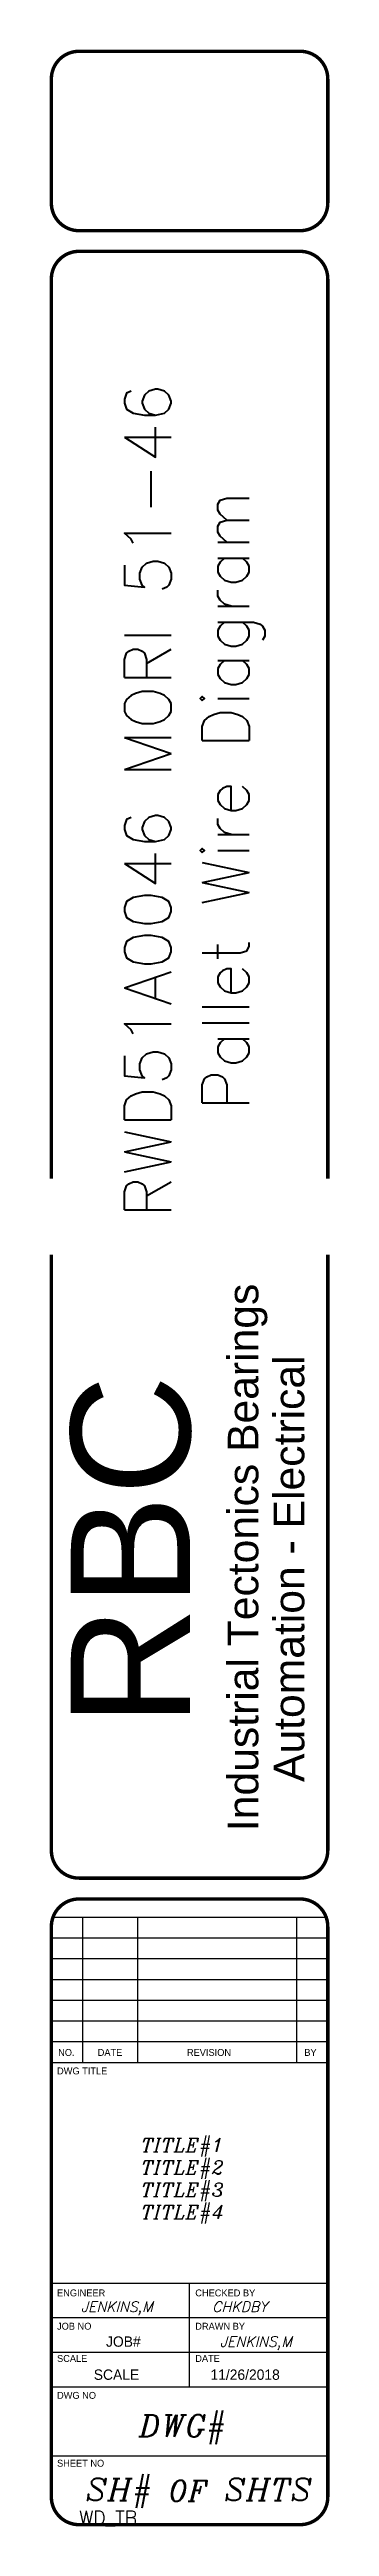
# Model space of a CAD drawing. Header units: inches. Extents: x -2.1 to 40.2, y 0 to 12.
# Drawn here: x 18.67 to 19.99, y 0.29 to 12.04 of the extents above; entities that cross this region are included whole.
import ezdxf
from ezdxf.enums import TextEntityAlignment as Align

# ---------------------------------------------------------------- set-up
doc = ezdxf.new("R2010")
doc.units = ezdxf.units.IN
doc.header["$MEASUREMENT"] = 0
doc.layers.add('OBJECT', color=7, linetype='Continuous')
doc.layers.add('TITLE', color=7, linetype='Continuous')
doc.styles.add('ITALIC', font='ITALIC')
doc.styles.add('SIMPLEX', font='txt')
doc.styles.get("Standard").update_dxf_attribs({"font": 'ROMANS.SHX'})

msp = doc.modelspace()

# ---------------------------------------------------------------- texts
at = {"rotation": 90}
for s, insert, char_height, width, attachment_point in [('\\pxqc;RWD51A0046 MORI 51-46 \\PPallet Wire Diagram', (19.022, 0.978), 0.22163, 14.9979, 1), ('{\\fSwis721 BlkOul BT|b0|i0|c0|p82;\\H15x;RBC}', (18.768, 4.917), 0.03772, 7.26138, 2)]:
    msp.add_mtext(s, dxfattribs=dict(at, insert=insert, char_height=char_height, width=width, attachment_point=attachment_point))
at = {"layer": 'OBJECT', "char_height": 0.1448, "attachment_point": 1, "rotation": 90}
for s, insert in [('{\\fArial|b0|i0|c0|p34;Industrial Tectonics Bearings}', (19.512, 3.588)), ('{\\fArial|b0|i0|c0|p34;Automation - Electrical }', (19.73, 3.821))]:
    msp.add_mtext_dynamic_manual_height_columns(s, width=4.92264, gutter_width=0.985, heights=[0.239], dxfattribs=dict(at, insert=insert))
at = {"layer": 'TITLE', "color": 1}
for s, height, style, p in [('NO.', 0.0327, 'SIMPLEX', (18.747, 2.538)), ('DATE', 0.0327, 'SIMPLEX', (18.954, 2.538)), ('REVISION', 0.0327, 'SIMPLEX', (19.423, 2.538)), ('BY', 0.0327, 'SIMPLEX', (19.904, 2.538)), ('OF', 0.0982, 'ITALIC', (19.325, 0.459))]:
    msp.add_text(s, height=height, dxfattribs=dict(at, style=style)).set_placement(p, align=Align.MIDDLE)
at = {"layer": 'TITLE', "color": 1, "style": 'SIMPLEX'}
for s, p in [('DWG TITLE', (18.703, 2.434)), ('ENGINEER', (18.703, 1.381)), ('CHECKED BY', (19.358, 1.381)), ('JOB NO', (18.703, 1.223)), ('DRAWN BY', (19.358, 1.223)), ('SCALE', (18.703, 1.07)), ('DATE', (19.358, 1.07)), ('DWG NO', (18.703, 0.895)), ('SHEET NO', (18.703, 0.573))]:
    msp.add_text(s, height=0.0327, dxfattribs=at).set_placement(p)
at = {"layer": 'TITLE', "color": 1, "style": 'ITALIC'}
for tag, height, p in [('TITLE#1', 0.0655, (19.298, 2.066)), ('TITLE#2', 0.0655, (19.298, 1.96)), ('TITLE#3', 0.0655, (19.298, 1.854)), ('TITLE#4', 0.0655, (19.298, 1.748)), ('DWG#', 0.105, (19.298, 0.714))]:
    msp.add_attdef(tag, text='', height=height, dxfattribs=at).set_placement(p, align=Align.CENTER)
at = {"layer": 'TITLE', "color": 1}
for tag, p, s, height, style in [('JENKINS,M', (18.816, 1.307), '', 0.0491, 'ITALIC'), ('CHKDBY', (19.438, 1.307), '', 0.0491, 'ITALIC'), ('JOB#', (18.935, 1.142), '', 0.0491, 'SIMPLEX'), ('JENKINS,M', (19.475, 1.142), '', 0.0491, 'ITALIC'), ('SCALE', (18.877, 0.985), 'No Scale', 0.0491, 'SIMPLEX'), ('11/26/2018', (19.43, 0.985), '', 0.0491, 'SIMPLEX'), ('SHTS', (19.495, 0.412), '', 0.105, 'ITALIC')]:
    msp.add_attdef(tag, p, s, height=height, dxfattribs=dict(at, style=style))
at = {"layer": 'TITLE', "color": 1, "style": 'ITALIC'}
msp.add_attdef('SH#', text='', height=0.105, dxfattribs=at).set_placement((19.154, 0.412), align=Align.RIGHT)
at = {"layer": 'TITLE', "color": 7, "flags": 9}
msp.add_attdef('WD_TB', (18.807, 0.298), 'DWG`# = DWGNAM;CAD`# = FULLFILENAME;SH`# = SHEET;SHTS = SHEETMAX;TITLE`#4 = DWGDESC;TITLE`#1 = LINE1;TITLE`#2 = LINE2;TITLE`#3 = LINE3;JOB`# = LINE4;DATE = LINE5;ENGINEER = LINE6;DRAWNBY = LINE7;CHKDBY = LINE8;SCALE = LINE9', height=0.065489, dxfattribs=at)

# ---------------------------------------------------------------- linework, layer by layer
at = {"layer": 'TITLE'}
for p, q in [((18.676, 3.179), (19.986, 3.179)), ((18.823, 3.179), (18.823, 2.491)), ((19.085, 3.179), (19.085, 2.491)), ((19.838, 3.179), (19.838, 2.491)), ((18.676, 3.081), (19.986, 3.081)), ((18.676, 2.983), (19.986, 2.983)), ((18.676, 2.884), (19.986, 2.884)), ((18.676, 2.786), (19.986, 2.786)), ((18.676, 2.688), (19.986, 2.688)), ((18.676, 2.59), (19.986, 2.59)), ((18.676, 2.491), (19.986, 2.491)), ((18.676, 1.444), (19.986, 1.444)), ((19.331, 0.952), (19.331, 1.444)), ((18.676, 1.28), (19.986, 1.28)), ((18.676, 1.116), (19.986, 1.116)), ((18.676, 0.952), (19.986, 0.952)), ((18.676, 0.625), (19.986, 0.625))]:
    msp.add_line(p, q, dxfattribs=at)
at = {"layer": 'TITLE', "const_width": 0.0163}
for points in [[(18.807, 12.031, 0.414214), (18.676, 11.9, 0.414214)], [(19.986, 11.9, 0.414214), (19.855, 12.031, 0.414214)], [(18.676, 11.311, 0.414214), (18.807, 11.18, 0.414214)], [(19.855, 11.18, 0.414214), (19.986, 11.311, 0.414214)], [(18.807, 11.082, 0.414214), (18.676, 10.951, 0.414214)], [(19.986, 10.951, 0.414214), (19.855, 11.082, 0.414214)], [(18.676, 3.496, 0.414214), (18.807, 3.365, 0.414214)], [(19.855, 3.365, 0.414214), (19.986, 3.496, 0.414214)], [(18.807, 3.266, 0.414214), (18.676, 3.135, 0.414214)], [(19.986, 3.135, 0.414214), (19.855, 3.266, 0.414214)], [(18.676, 0.429, 0.414214), (18.807, 0.298, 0.414214)], [(19.855, 0.298, 0.414214), (19.986, 0.429, 0.414214)]]:
    msp.add_lwpolyline(points, format="xyb", dxfattribs=at)
for points in [[(19.855, 12.031), (18.807, 12.031)], [(18.676, 11.9), (18.676, 11.311)], [(19.986, 11.9), (19.986, 11.311)], [(19.855, 11.18), (18.807, 11.18)], [(19.855, 11.082), (18.807, 11.082)], [(18.676, 10.951), (18.676, 6.683)], [(19.986, 10.951), (19.986, 6.683)], [(18.807, 3.365), (19.855, 3.365)], [(18.807, 3.266), (19.855, 3.266)], [(18.676, 3.135), (18.676, 0.429)], [(19.986, 3.135), (19.986, 0.429)], [(18.807, 0.298), (19.855, 0.298)]]:
    msp.add_lwpolyline(points, dxfattribs=at)
at = {"layer": 'TITLE', "color": 7, "const_width": 0.0163}
for points in [[(18.676, 6.323), (18.676, 3.496)], [(19.986, 6.323), (19.986, 3.496)]]:
    msp.add_lwpolyline(points, dxfattribs=at)

msp.set_redraw_order([(e.dxf.handle, doc.entitydb.next_handle()) for e in msp.query("TEXT MTEXT ATTDEF DIMENSION ARC_DIMENSION")])  # texts and dimensions are drawn at this point

doc.saveas('drawing.dxf')
